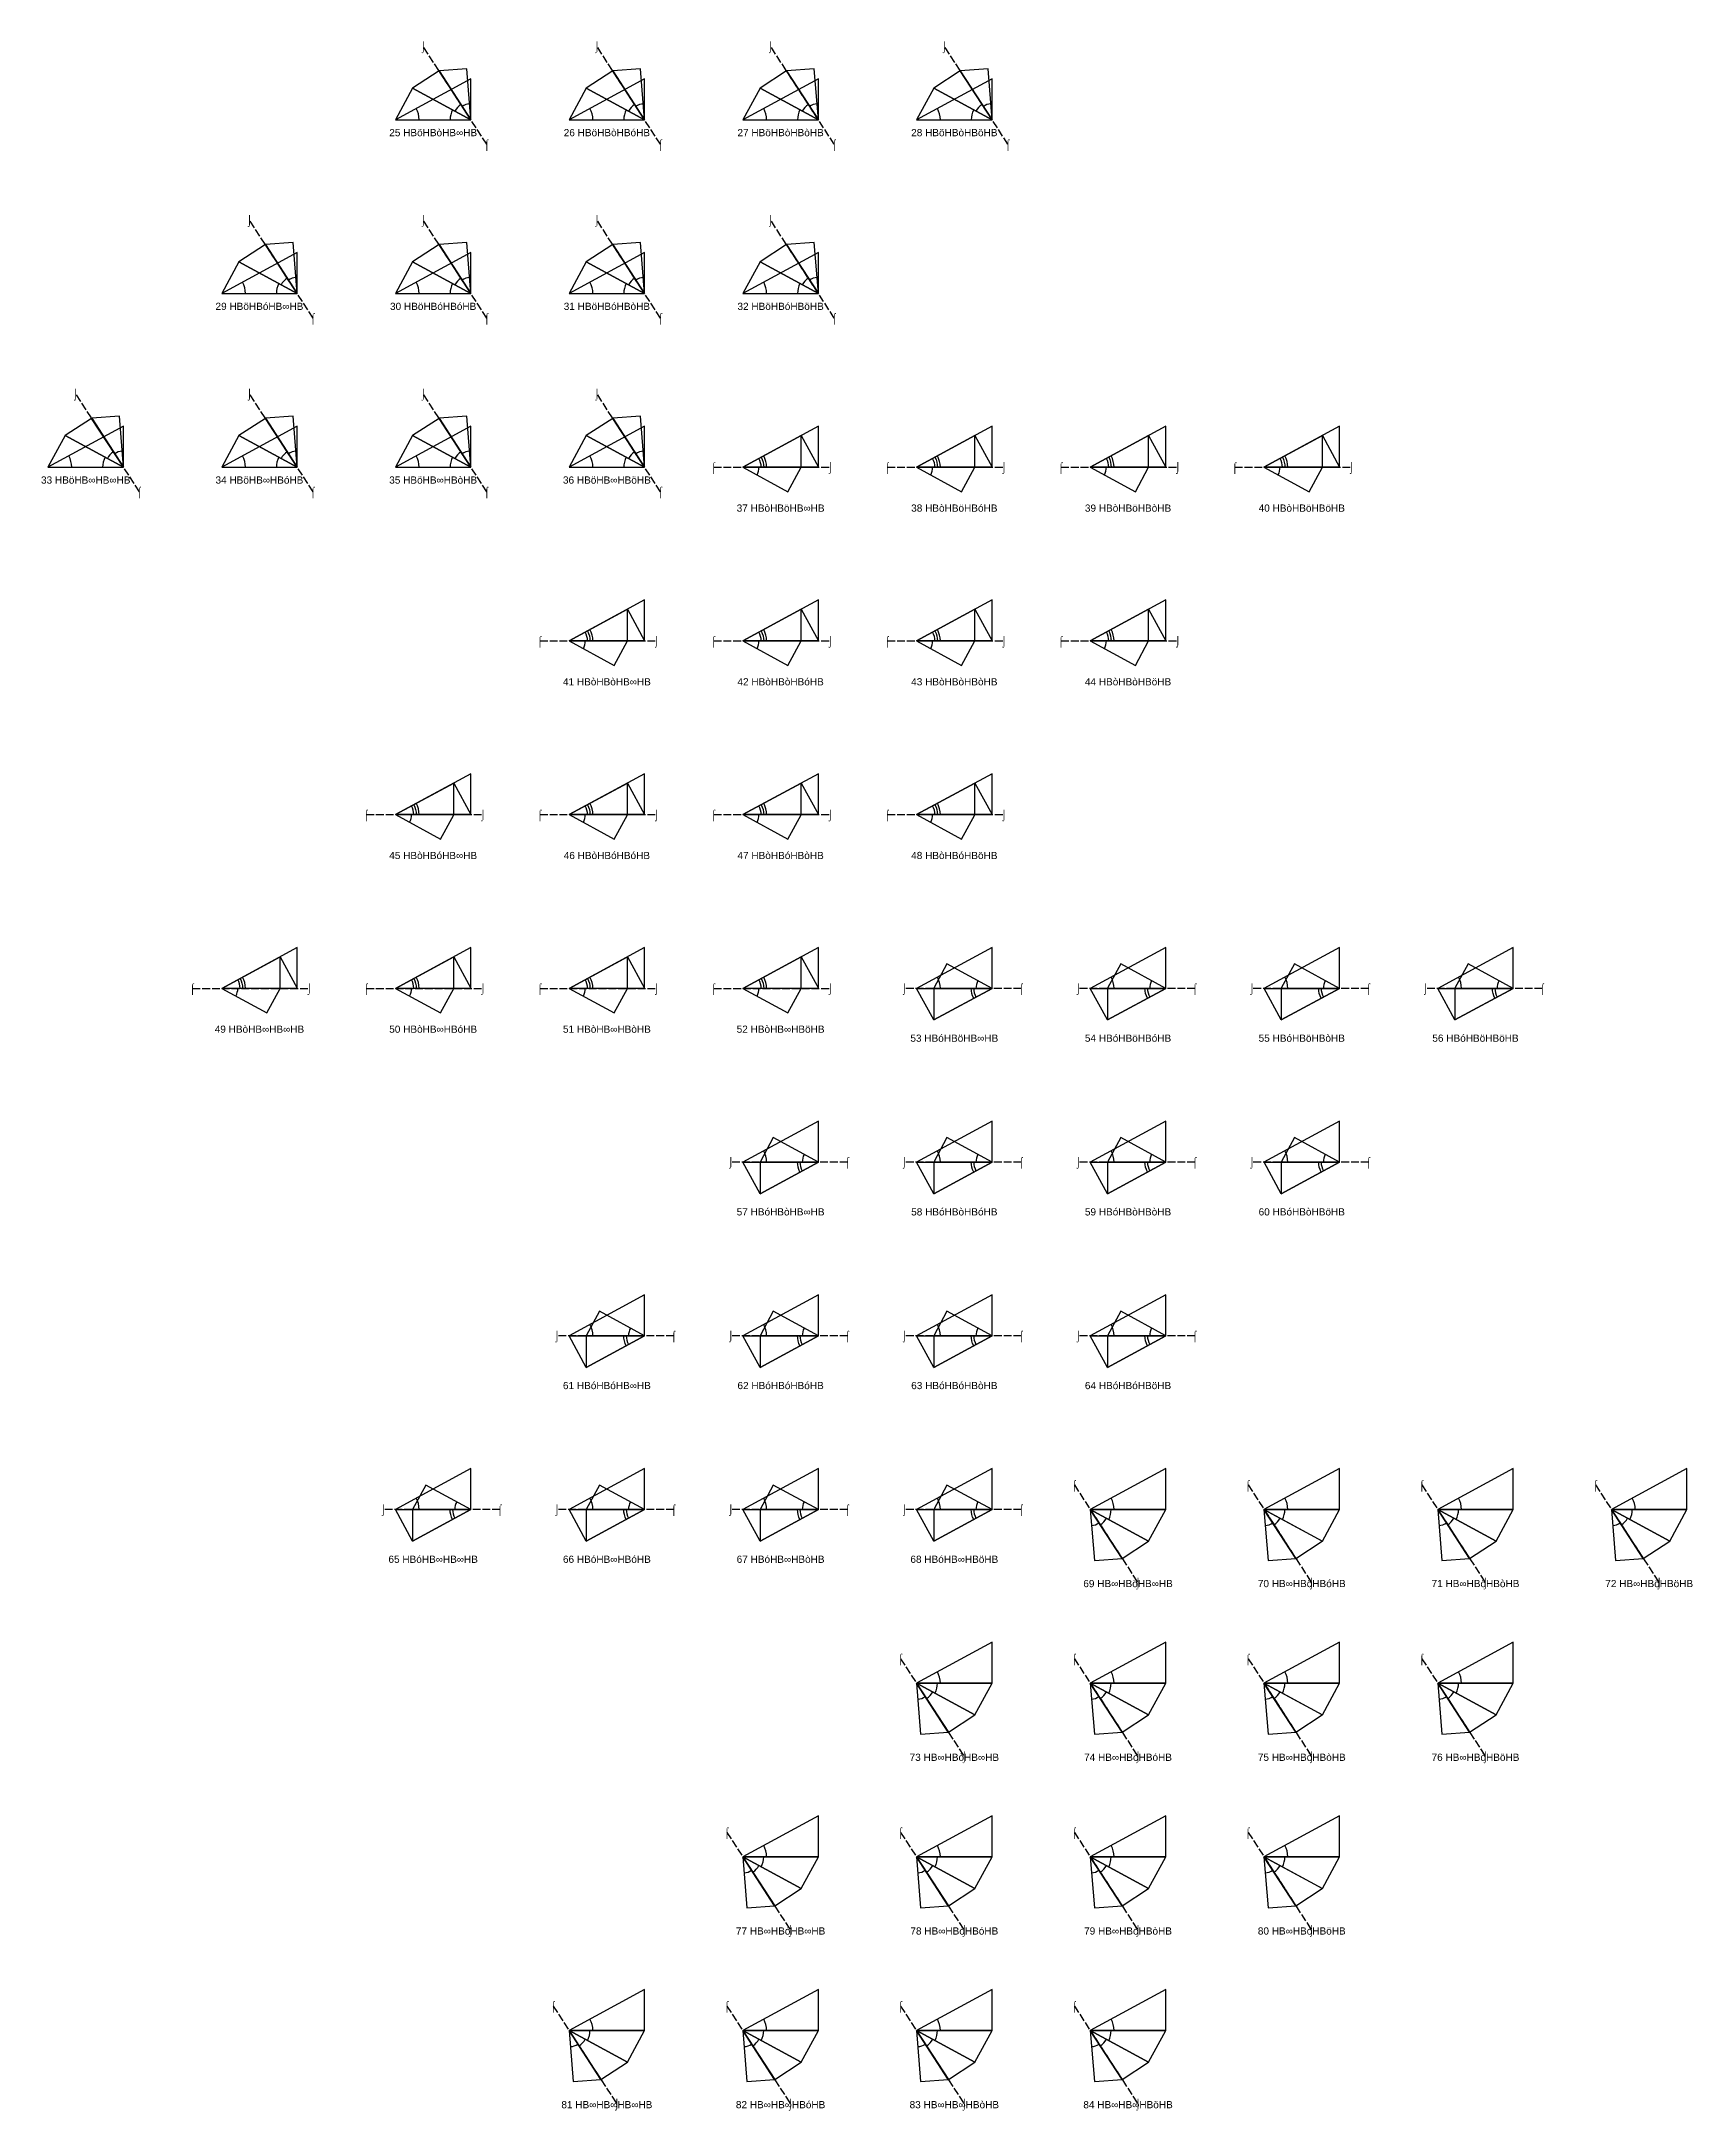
# Model space of a CAD drawing. Header units: millimetres. Extents: x 122552 to 1654769, y -10280102 to 62068.
# Drawn here: x 920361 to 1173658, y -596076 to -278614 of the extents above; entities that cross this region are included whole.
import ezdxf
from ezdxf.enums import TextEntityAlignment as Align

# ---------------------------------------------------------------- set-up
doc = ezdxf.new("R2010")
doc.units = ezdxf.units.MM
doc.linetypes.add('ACAD_ISO02W100', pattern=[15, 12, -3])
for name, color, linetype in [('BASE', 170, 'Continuous'), ('HYPOTENUSE', 20, 'Continuous'), ('PERPENDICULAR', 90, 'Continuous'), ('Standard', 7, 'Continuous')]:
    doc.layers.add(name, color=color, linetype=linetype)
doc.styles.add('Arial', font='arial_0.ttf')

msp = doc.modelspace()

# ---------------------------------------------------------------- texts
at = {"style": 'Arial'}
for s, p in [('⌡', (978936, -279396)), ('⌡', (1005585, -279396)), ('⌡', (1032233, -279396)), ('⌡', (1058882, -279396)), ('25 HBöHBòHB∞HB', (980460, -292614)), ('26 HBöHBòHBóHB', (1007108, -292614)), ('27 HBöHBòHBòHB', (1033757, -292614)), ('28 HBöHBòHBöHB', (1060406, -292614)), ('⌠', (988692, -294406)), ('⌠', (1015341, -294406)), ('⌠', (1041990, -294406)), ('⌠', (1068638, -294406)), ('⌡', (952287, -306045)), ('⌡', (978936, -306045)), ('⌡', (1005585, -306045)), ('⌡', (1032233, -306045)), ('29 HBöHBóHB∞HB', (953811, -319263)), ('⌠', (962044, -321055)), ('30 HBöHBóHBóHB', (980460, -319263)), ('⌠', (988692, -321055)), ('31 HBöHBóHBòHB', (1007108, -319263)), ('⌠', (1015341, -321055)), ('32 HBöHBóHBöHB', (1033757, -319263)), ('⌠', (1041990, -321055)), ('⌡', (925639, -332693)), ('⌡', (952287, -332693)), ('⌡', (978936, -332693)), ('⌡', (1005585, -332693)), ('33 HBöHB∞HB∞HB', (927162, -345911)), ('34 HBöHB∞HBóHB', (953811, -345911)), ('35 HBöHB∞HBòHB', (980460, -345911)), ('36 HBöHB∞HBöHB', (1007108, -345911)), ('⌠', (1023488, -343951)), ('⌡', (1041390, -343951)), ('⌠', (1050136, -343951)), ('⌡', (1068039, -343951)), ('⌠', (1076785, -343951)), ('⌡', (1094687, -343951)), ('⌠', (1103434, -343951)), ('⌡', (1121336, -343951)), ('⌠', (935395, -347703)), ('⌠', (962044, -347703)), ('⌠', (988692, -347703)), ('⌠', (1015341, -347703)), ('37 HBòHBöHB∞HB', (1033757, -350214)), ('38 HBòHBöHBóHB', (1060406, -350214)), ('39 HBòHBöHBòHB', (1087054, -350214)), ('40 HBòHBöHBöHB', (1113703, -350214)), ('⌠', (996839, -370599)), ('⌡', (1014741, -370599)), ('⌠', (1023488, -370599)), ('⌡', (1041390, -370599)), ('⌠', (1050136, -370599)), ('⌡', (1068039, -370599)), ('⌠', (1076785, -370599)), ('⌡', (1094687, -370599)), ('41 HBòHBòHB∞HB', (1007108, -376862)), ('42 HBòHBòHBóHB', (1033757, -376862)), ('43 HBòHBòHBòHB', (1060406, -376862)), ('44 HBòHBòHBöHB', (1087054, -376862)), ('⌠', (970190, -397248)), ('⌡', (988093, -397248)), ('⌠', (996839, -397248)), ('⌡', (1014741, -397248)), ('⌠', (1023488, -397248)), ('⌡', (1041390, -397248)), ('⌠', (1050136, -397248)), ('⌡', (1068039, -397248)), ('45 HBòHBóHB∞HB', (980460, -403511)), ('46 HBòHBóHBóHB', (1007108, -403511)), ('47 HBòHBóHBòHB', (1033757, -403511)), ('48 HBòHBóHBöHB', (1060406, -403511)), ('⌠', (943542, -423897)), ('⌡', (961444, -423897)), ('⌠', (970190, -423897)), ('⌡', (988093, -423897)), ('⌠', (996839, -423897)), ('⌡', (1014741, -423897)), ('⌠', (1023488, -423897)), ('⌡', (1041390, -423897)), ('⌡', (1052773, -423897)), ('⌠', (1070675, -423897)), ('⌡', (1079421, -423897)), ('⌠', (1097323, -423897)), ('⌡', (1106070, -423897)), ('⌠', (1123972, -423897)), ('⌡', (1132719, -423897)), ('⌠', (1150621, -423897)), ('49 HBòHB∞HB∞HB', (953811, -430160)), ('50 HBòHB∞HBóHB', (980460, -430160)), ('51 HBòHB∞HBòHB', (1007108, -430160)), ('52 HBòHB∞HBöHB', (1033757, -430160)), ('53 HBóHBöHB∞HB', (1060406, -431541)), ('54 HBóHBöHBóHB', (1087054, -431541)), ('55 HBóHBöHBòHB', (1113703, -431541)), ('56 HBóHBöHBöHB', (1140352, -431541)), ('⌡', (1026124, -450545)), ('⌠', (1044026, -450545)), ('⌡', (1052773, -450545)), ('⌠', (1070675, -450545)), ('⌡', (1079421, -450545)), ('⌠', (1097323, -450545)), ('⌡', (1106070, -450545)), ('⌠', (1123972, -450545)), ('57 HBóHBòHB∞HB', (1033757, -458190)), ('58 HBóHBòHBóHB', (1060406, -458190)), ('59 HBóHBòHBòHB', (1087054, -458190)), ('60 HBóHBòHBöHB', (1113703, -458190)), ('⌡', (999475, -477194)), ('⌠', (1017377, -477194)), ('⌡', (1026124, -477194)), ('⌠', (1044026, -477194)), ('⌡', (1052773, -477194)), ('⌠', (1070675, -477194)), ('⌡', (1079421, -477194)), ('⌠', (1097323, -477194)), ('61 HBóHBóHB∞HB', (1007108, -484838)), ('62 HBóHBóHBóHB', (1033757, -484838)), ('63 HBóHBóHBòHB', (1060406, -484838)), ('64 HBóHBóHBöHB', (1087054, -484838)), ('⌠', (1078821, -500090)), ('⌠', (1105470, -500090)), ('⌠', (1132119, -500090)), ('⌠', (1158767, -500090)), ('⌡', (972827, -503843)), ('⌠', (990729, -503843)), ('⌡', (999475, -503843)), ('⌠', (1017377, -503843)), ('⌡', (1026124, -503843)), ('⌠', (1044026, -503843)), ('⌡', (1052773, -503843)), ('⌠', (1070675, -503843)), ('65 HBóHB∞HB∞HB', (980460, -511487)), ('66 HBóHB∞HBóHB', (1007108, -511487)), ('67 HBóHB∞HBòHB', (1033757, -511487)), ('68 HBóHB∞HBöHB', (1060406, -511487)), ('69 HB∞HBöHB∞HB', (1087054, -515218)), ('⌡', (1088578, -515100)), ('70 HB∞HBöHBóHB', (1113703, -515218)), ('⌡', (1115227, -515100)), ('71 HB∞HBöHBòHB', (1140352, -515218)), ('⌡', (1141875, -515100)), ('72 HB∞HBöHBöHB', (1167000, -515218)), ('⌡', (1168524, -515100)), ('⌠', (1052173, -526739)), ('⌠', (1078821, -526739)), ('⌠', (1105470, -526739)), ('⌠', (1132119, -526739)), ('73 HB∞HBòHB∞HB', (1060406, -541867)), ('⌡', (1061929, -541749)), ('74 HB∞HBòHBóHB', (1087054, -541867)), ('⌡', (1088578, -541749)), ('75 HB∞HBòHBòHB', (1113703, -541867)), ('⌡', (1115227, -541749)), ('76 HB∞HBòHBöHB', (1140352, -541867)), ('⌡', (1141875, -541749)), ('⌠', (1025524, -553388)), ('⌠', (1052173, -553388)), ('⌠', (1078821, -553388)), ('⌠', (1105470, -553388)), ('77 HB∞HBóHB∞HB', (1033757, -568516)), ('⌡', (1035281, -568398)), ('78 HB∞HBóHBóHB', (1060406, -568516)), ('⌡', (1061929, -568398)), ('79 HB∞HBóHBòHB', (1087054, -568516)), ('⌡', (1088578, -568398)), ('80 HB∞HBóHBöHB', (1113703, -568516)), ('⌡', (1115227, -568398)), ('⌠', (998875, -580036)), ('⌠', (1025524, -580036)), ('⌠', (1052173, -580036)), ('⌠', (1078821, -580036)), ('81 HB∞HB∞HB∞HB', (1007108, -595164)), ('⌡', (1008632, -595046)), ('82 HB∞HB∞HBóHB', (1033757, -595164)), ('⌡', (1035281, -595046)), ('83 HB∞HB∞HBòHB', (1060406, -595164)), ('⌡', (1061929, -595046)), ('84 HB∞HB∞HBöHB', (1087054, -595164)), ('⌡', (1088578, -595046))]:
    msp.add_text(s, height=1100, dxfattribs=at).set_placement(p, align=Align.MIDDLE_CENTER)

# ---------------------------------------------------------------- blocks, each defined once
blk = doc.blocks.new('fundamental_block_GT')
at = {"color": 4}
blk.add_arc((0, -2), 277, 359.9799, 28.4254, dxfattribs=at)
at = {"layer": 'BASE'}
blk.add_line((0, 0), (879, -7), dxfattribs=at)
at = {"layer": 'HYPOTENUSE'}
blk.add_line((883, 469), (0, 0), dxfattribs=at)
at = {"layer": 'PERPENDICULAR'}
blk.add_line((879, -7), (883, 469), dxfattribs=at)

# ---------------------------------------------------------------- linework, layer by layer
at = {"linetype": 'ACAD_ISO02W100', "ltscale": 100}
for p, q in [((988692, -294406), (978936, -279396)), ((1015341, -294406), (1005585, -279396)), ((1041990, -294406), (1032233, -279396)), ((1068638, -294406), (1058882, -279396)), ((962044, -321055), (952287, -306045)), ((988692, -321055), (978936, -306045)), ((1015341, -321055), (1005585, -306045)), ((1041990, -321055), (1032233, -306045)), ((935395, -347703), (925639, -332693)), ((962044, -347703), (952287, -332693)), ((988692, -347703), (978936, -332693)), ((1015341, -347703), (1005585, -332693)), ((1023488, -343951), (1041390, -343951)), ((1050136, -343951), (1068039, -343951)), ((1076785, -343951), (1094687, -343951)), ((1103434, -343951), (1121336, -343951)), ((996839, -370599), (1014741, -370599)), ((1023488, -370599), (1041390, -370599)), ((1050136, -370599), (1068039, -370599)), ((1076785, -370599), (1094687, -370599)), ((970190, -397248), (988093, -397248)), ((996839, -397248), (1014741, -397248)), ((1023488, -397248), (1041390, -397248)), ((1050136, -397248), (1068039, -397248)), ((943542, -423897), (961444, -423897)), ((970190, -423897), (988093, -423897)), ((996839, -423897), (1014741, -423897)), ((1023488, -423897), (1041390, -423897)), ((1070675, -423897), (1052773, -423897)), ((1097323, -423897), (1079421, -423897)), ((1123972, -423897), (1106070, -423897)), ((1150621, -423897), (1132719, -423897)), ((1044026, -450545), (1026124, -450545)), ((1070675, -450545), (1052773, -450545)), ((1097323, -450545), (1079421, -450545)), ((1123972, -450545), (1106070, -450545)), ((1017377, -477194), (999475, -477194)), ((1044026, -477194), (1026124, -477194)), ((1070675, -477194), (1052773, -477194)), ((1097323, -477194), (1079421, -477194)), ((1078821, -500090), (1088578, -515100)), ((1105470, -500090), (1115227, -515100)), ((1132119, -500090), (1141875, -515100)), ((1158767, -500090), (1168524, -515100)), ((990729, -503843), (972827, -503843)), ((1017377, -503843), (999475, -503843)), ((1044026, -503843), (1026124, -503843)), ((1070675, -503843), (1052773, -503843)), ((1052173, -526739), (1061929, -541749)), ((1078821, -526739), (1088578, -541749)), ((1105470, -526739), (1115227, -541749)), ((1132119, -526739), (1141875, -541749)), ((1025524, -553388), (1035281, -568398)), ((1052173, -553388), (1061929, -568398)), ((1078821, -553388), (1088578, -568398)), ((1105470, -553388), (1115227, -568398)), ((998875, -580036), (1008632, -595046)), ((1025524, -580036), (1035281, -595046)), ((1052173, -580036), (1061929, -595046)), ((1078821, -580036), (1088578, -595046))]:
    msp.add_line(p, q, dxfattribs=at)

# ---------------------------------------------------------------- block references
for p, xscale, yscale, zscale, rotation in [((986253, -290653), 10.18429076373601, 10.18429076373601, 10.18429076373601, 123.5116672382091), ((986253, -290653), 8.951118371073518, 8.951118371073518, 8.951118371073518, 95.02333447641668), ((1012902, -290653), 10.18429076373601, 10.18429076373601, 10.18429076373601, 123.5116672382091), ((1012902, -290653), 8.951118371073518, 8.951118371073518, 8.951118371073518, 95.02333447641668), ((1039551, -290653), 10.18429076373601, 10.18429076373601, 10.18429076373601, 123.5116672382091), ((1039551, -290653), 8.951118371073518, 8.951118371073518, 8.951118371073518, 95.02333447641668), ((1066199, -290653), 10.18429076373601, 10.18429076373601, 10.18429076373601, 123.5116672382091), ((1066199, -290653), 8.951118371073518, 8.951118371073518, 8.951118371073518, 95.02333447641668), ((986253, -290653), 11.58735412275403, 11.58735412275403, 11.58735412275403, 152.0000000000003), ((1012902, -290653), 11.58735412275403, 11.58735412275403, 11.58735412275403, 152.0000000000003), ((1039551, -290653), 11.58735412275403, 11.58735412275403, 11.58735412275403, 152.0000000000003), ((1066199, -290653), 11.58735412275403, 11.58735412275403, 11.58735412275403, 152.0000000000003), ((959605, -317302), 10.18429076373601, 10.18429076373601, 10.18429076373601, 123.5116672382091), ((959605, -317302), 8.951118371073518, 8.951118371073518, 8.951118371073518, 95.02333447641668), ((986253, -317302), 10.18429076373601, 10.18429076373601, 10.18429076373601, 123.5116672382091), ((986253, -317302), 8.951118371073518, 8.951118371073518, 8.951118371073518, 95.02333447641668), ((1012902, -317302), 10.18429076373601, 10.18429076373601, 10.18429076373601, 123.5116672382091), ((1012902, -317302), 8.951118371073518, 8.951118371073518, 8.951118371073518, 95.02333447641668), ((1039551, -317302), 10.18429076373601, 10.18429076373601, 10.18429076373601, 123.5116672382091), ((1039551, -317302), 8.951118371073518, 8.951118371073518, 8.951118371073518, 95.02333447641668), ((959605, -317302), 11.58735412275403, 11.58735412275403, 11.58735412275403, 152.0000000000003), ((986253, -317302), 11.58735412275403, 11.58735412275403, 11.58735412275403, 152.0000000000003), ((1012902, -317302), 11.58735412275403, 11.58735412275403, 11.58735412275403, 152.0000000000003), ((1039551, -317302), 11.58735412275403, 11.58735412275403, 11.58735412275403, 152.0000000000003), ((932956, -343951), 10.18429076373601, 10.18429076373601, 10.18429076373601, 123.5116672382091), ((932956, -343951), 8.951118371073518, 8.951118371073518, 8.951118371073518, 95.02333447641668), ((959605, -343951), 10.18429076373601, 10.18429076373601, 10.18429076373601, 123.5116672382091), ((959605, -343951), 8.951118371073518, 8.951118371073518, 8.951118371073518, 95.02333447641668), ((986253, -343951), 10.18429076373601, 10.18429076373601, 10.18429076373601, 123.5116672382091), ((986253, -343951), 8.951118371073518, 8.951118371073518, 8.951118371073518, 95.02333447641668), ((1012902, -343951), 10.18429076373601, 10.18429076373601, 10.18429076373601, 123.5116672382091), ((1012902, -343951), 8.951118371073518, 8.951118371073518, 8.951118371073518, 95.02333447641668), ((932956, -343951), 11.58735412275403, 11.58735412275403, 11.58735412275403, 152.0000000000003), ((959605, -343951), 11.58735412275403, 11.58735412275403, 11.58735412275403, 152.0000000000003), ((986253, -343951), 11.58735412275403, 11.58735412275403, 11.58735412275403, 152.0000000000003), ((1012902, -343951), 11.58735412275403, 11.58735412275403, 11.58735412275403, 152.0000000000003), ((1027963, -343951), -11.58735412275403, 11.58735412275403, 11.58735412275403, 207.9999999999996), ((1027963, -343951), 10.18429076373601, 10.18429076373601, 10.18429076373601, 0.4883327617926961), ((1054612, -343951), -11.58735412275403, 11.58735412275403, 11.58735412275403, 207.9999999999996), ((1054612, -343951), 10.18429076373601, 10.18429076373601, 10.18429076373601, 0.4883327617926961), ((1081261, -343951), -11.58735412275403, 11.58735412275403, 11.58735412275403, 207.9999999999996), ((1081261, -343951), 10.18429076373601, 10.18429076373601, 10.18429076373601, 0.4883327617926961), ((1107909, -343951), -11.58735412275403, 11.58735412275403, 11.58735412275403, 207.9999999999996), ((1107909, -343951), 10.18429076373601, 10.18429076373601, 10.18429076373601, 0.4883327617926961), ((1027963, -343951), 8.95111837107369, 8.95111837107369, 8.95111837107369, 332.0000000000033), ((1054612, -343951), 8.951118371073806, 8.951118371073806, 8.951118371073806, 332.0000000000033), ((1081261, -343951), 8.951118371073806, 8.951118371073806, 8.951118371073806, 332.0000000000033), ((1107909, -343951), 8.951118371073806, 8.951118371073806, 8.951118371073806, 332.0000000000033), ((1001315, -370599), -11.58735412275403, 11.58735412275403, 11.58735412275403, 207.9999999999996), ((1001315, -370599), 10.18429076373601, 10.18429076373601, 10.18429076373601, 0.4883327617926961), ((1001315, -370599), 8.95111837107369, 8.95111837107369, 8.95111837107369, 332.0000000000033), ((1027963, -370599), -11.58735412275403, 11.58735412275403, 11.58735412275403, 207.9999999999996), ((1027963, -370599), 10.18429076373601, 10.18429076373601, 10.18429076373601, 0.4883327617926961), ((1027963, -370599), 8.95111837107369, 8.95111837107369, 8.95111837107369, 332.0000000000033), ((1054612, -370599), -11.58735412275403, 11.58735412275403, 11.58735412275403, 207.9999999999996), ((1054612, -370599), 10.18429076373601, 10.18429076373601, 10.18429076373601, 0.4883327617926961), ((1054612, -370599), 8.951118371073806, 8.951118371073806, 8.951118371073806, 332.0000000000033), ((1081261, -370599), -11.58735412275403, 11.58735412275403, 11.58735412275403, 207.9999999999996), ((1081261, -370599), 10.18429076373601, 10.18429076373601, 10.18429076373601, 0.4883327617926961), ((1081261, -370599), 8.951118371073806, 8.951118371073806, 8.951118371073806, 332.0000000000033), ((974666, -397248), -11.58735412275403, 11.58735412275403, 11.58735412275403, 207.9999999999996), ((974666, -397248), 10.18429076373601, 10.18429076373601, 10.18429076373601, 0.4883327617926961), ((974666, -397248), 8.951118371073443, 8.951118371073443, 8.951118371073443, 332.0000000000003), ((1001315, -397248), -11.58735412275403, 11.58735412275403, 11.58735412275403, 207.9999999999996), ((1001315, -397248), 10.18429076373601, 10.18429076373601, 10.18429076373601, 0.4883327617926961), ((1001315, -397248), 8.951118371073443, 8.951118371073443, 8.951118371073443, 332.0000000000003), ((1027963, -397248), -11.58735412275403, 11.58735412275403, 11.58735412275403, 207.9999999999996), ((1027963, -397248), 10.18429076373601, 10.18429076373601, 10.18429076373601, 0.4883327617926961), ((1027963, -397248), 8.951118371073443, 8.951118371073443, 8.951118371073443, 332.0000000000003), ((1054612, -397248), -11.58735412275403, 11.58735412275403, 11.58735412275403, 207.9999999999996), ((1054612, -397248), 10.18429076373601, 10.18429076373601, 10.18429076373601, 0.4883327617926961), ((1054612, -397248), 8.951118371073562, 8.951118371073562, 8.951118371073562, 332.0000000000004), ((948017, -423897), -11.58735412275403, 11.58735412275403, 11.58735412275403, 207.9999999999996), ((948017, -423897), 10.18429076373601, 10.18429076373601, 10.18429076373601, 0.4883327617926961), ((974666, -423897), -11.58735412275403, 11.58735412275403, 11.58735412275403, 207.9999999999996), ((974666, -423897), 10.18429076373601, 10.18429076373601, 10.18429076373601, 0.4883327617926961), ((1001315, -423897), -11.58735412275403, 11.58735412275403, 11.58735412275403, 207.9999999999996), ((1001315, -423897), 10.18429076373601, 10.18429076373601, 10.18429076373601, 0.4883327617926961), ((1027963, -423897), -11.58735412275403, 11.58735412275403, 11.58735412275403, 207.9999999999996), ((1027963, -423897), 10.18429076373601, 10.18429076373601, 10.18429076373601, 0.4883327617926961), ((948017, -423897), 8.95111837107369, 8.95111837107369, 8.95111837107369, 332.0000000000033), ((974666, -423897), 8.95111837107369, 8.95111837107369, 8.95111837107369, 332.0000000000033), ((1001315, -423897), 8.95111837107369, 8.95111837107369, 8.95111837107369, 332.0000000000033), ((1027963, -423897), 8.95111837107369, 8.95111837107369, 8.95111837107369, 332.0000000000033), ((1066199, -423897), -11.58735412275403, 11.58735412275403, 11.58735412275403, 27.99999999999958), ((1066199, -423897), 8.951118371073806, 8.951118371073806, 8.951118371073806, 152.0000000000014), ((1092848, -423897), -11.58735412275403, 11.58735412275403, 11.58735412275403, 27.99999999999958), ((1092848, -423897), 8.951118371073806, 8.951118371073806, 8.951118371073806, 152.0000000000014), ((1119497, -423897), -11.58735412275403, 11.58735412275403, 11.58735412275403, 27.99999999999958), ((1119497, -423897), 8.951118371073806, 8.951118371073806, 8.951118371073806, 152.0000000000014), ((1146145, -423897), -11.58735412275403, 11.58735412275403, 11.58735412275403, 27.99999999999958), ((1146145, -423897), 8.951118371073806, 8.951118371073806, 8.951118371073806, 152.0000000000014), ((1066199, -423897), 10.18429076373611, 10.18429076373611, 10.18429076373611, 180.4883327617911), ((1092848, -423897), 10.18429076373611, 10.18429076373611, 10.18429076373611, 180.4883327617911), ((1119497, -423897), 10.18429076373611, 10.18429076373611, 10.18429076373611, 180.4883327617911), ((1146145, -423897), 10.18429076373611, 10.18429076373611, 10.18429076373611, 180.4883327617911), ((1039551, -450545), -11.58735412275403, 11.58735412275403, 11.58735412275403, 27.99999999999958), ((1039551, -450545), 8.951118371073443, 8.951118371073443, 8.951118371073443, 151.9999999999985), ((1066199, -450545), -11.58735412275403, 11.58735412275403, 11.58735412275403, 27.99999999999958), ((1066199, -450545), 8.951118371073562, 8.951118371073562, 8.951118371073562, 151.9999999999985), ((1092848, -450545), -11.58735412275403, 11.58735412275403, 11.58735412275403, 27.99999999999958), ((1092848, -450545), 8.951118371073562, 8.951118371073562, 8.951118371073562, 151.9999999999985), ((1119497, -450545), -11.58735412275403, 11.58735412275403, 11.58735412275403, 27.99999999999958), ((1119497, -450545), 8.951118371073562, 8.951118371073562, 8.951118371073562, 151.9999999999985), ((1039551, -450545), 10.18429076373601, 10.18429076373601, 10.18429076373601, 180.4883327617911), ((1066199, -450545), 10.18429076373601, 10.18429076373601, 10.18429076373601, 180.4883327617911), ((1092848, -450545), 10.18429076373601, 10.18429076373601, 10.18429076373601, 180.4883327617911), ((1119497, -450545), 10.18429076373601, 10.18429076373601, 10.18429076373601, 180.4883327617911), ((1012902, -477194), -11.58735412275403, 11.58735412275403, 11.58735412275403, 27.99999999999958), ((1039551, -477194), -11.58735412275403, 11.58735412275403, 11.58735412275403, 27.99999999999958), ((1066199, -477194), -11.58735412275403, 11.58735412275403, 11.58735412275403, 27.99999999999958), ((1092848, -477194), -11.58735412275403, 11.58735412275403, 11.58735412275403, 27.99999999999958), ((1012902, -477194), 8.951118371073443, 8.951118371073443, 8.951118371073443, 151.9999999999985), ((1039551, -477194), 8.951118371073443, 8.951118371073443, 8.951118371073443, 151.9999999999985), ((1066199, -477194), 8.951118371073562, 8.951118371073562, 8.951118371073562, 151.9999999999985), ((1092848, -477194), 8.951118371073562, 8.951118371073562, 8.951118371073562, 151.9999999999985), ((1012902, -477194), 10.18429076373601, 10.18429076373601, 10.18429076373601, 180.4883327617911), ((1039551, -477194), 10.18429076373601, 10.18429076373601, 10.18429076373601, 180.4883327617911), ((1066199, -477194), 10.18429076373601, 10.18429076373601, 10.18429076373601, 180.4883327617911), ((1092848, -477194), 10.18429076373601, 10.18429076373601, 10.18429076373601, 180.4883327617911), ((986253, -503843), -11.58735412275403, 11.58735412275403, 11.58735412275403, 27.99999999999958), ((986253, -503843), 8.951118371073443, 8.951118371073443, 8.951118371073443, 151.9999999999985), ((1012902, -503843), -11.58735412275403, 11.58735412275403, 11.58735412275403, 27.99999999999958), ((1012902, -503843), 8.951118371073443, 8.951118371073443, 8.951118371073443, 151.9999999999985), ((1039551, -503843), -11.58735412275403, 11.58735412275403, 11.58735412275403, 27.99999999999958), ((1039551, -503843), 8.951118371073443, 8.951118371073443, 8.951118371073443, 151.9999999999985), ((1066199, -503843), -11.58735412275403, 11.58735412275403, 11.58735412275403, 27.99999999999958), ((1066199, -503843), 8.951118371073562, 8.951118371073562, 8.951118371073562, 151.9999999999985), ((1081261, -503843), 10.18429076373612, 10.18429076373612, 10.18429076373612, 303.5116672382094), ((1081261, -503843), 11.58735412275403, 11.58735412275403, 11.58735412275403, 332.0000000000002), ((1107909, -503843), 10.18429076373612, 10.18429076373612, 10.18429076373612, 303.5116672382094), ((1107909, -503843), 11.58735412275403, 11.58735412275403, 11.58735412275403, 332.0000000000002), ((1134558, -503843), 10.18429076373612, 10.18429076373612, 10.18429076373612, 303.5116672382094), ((1134558, -503843), 11.58735412275403, 11.58735412275403, 11.58735412275403, 332.0000000000002), ((1161207, -503843), 10.18429076373612, 10.18429076373612, 10.18429076373612, 303.5116672382094), ((1161207, -503843), 11.58735412275403, 11.58735412275403, 11.58735412275403, 332.0000000000002), ((986253, -503843), 10.18429076373601, 10.18429076373601, 10.18429076373601, 180.4883327617911), ((1012902, -503843), 10.18429076373601, 10.18429076373601, 10.18429076373601, 180.4883327617911), ((1039551, -503843), 10.18429076373601, 10.18429076373601, 10.18429076373601, 180.4883327617911), ((1066199, -503843), 10.18429076373601, 10.18429076373601, 10.18429076373601, 180.4883327617911), ((1081261, -503843), 8.951118371073811, 8.951118371073811, 8.951118371073811, 275.0233344764194), ((1107909, -503843), 8.951118371073811, 8.951118371073811, 8.951118371073811, 275.0233344764194), ((1134558, -503843), 8.951118371073811, 8.951118371073811, 8.951118371073811, 275.0233344764194), ((1161207, -503843), 8.951118371073811, 8.951118371073811, 8.951118371073811, 275.0233344764194), ((1054612, -530491), 11.58735412275403, 11.58735412275403, 11.58735412275403, 332.0000000000002), ((1081261, -530491), 11.58735412275403, 11.58735412275403, 11.58735412275403, 332.0000000000002), ((1107909, -530491), 11.58735412275403, 11.58735412275403, 11.58735412275403, 332.0000000000002), ((1134558, -530491), 11.58735412275403, 11.58735412275403, 11.58735412275403, 332.0000000000002), ((1054612, -530491), 8.951118371073516, 8.951118371073516, 8.951118371073516, 275.0233344764167), ((1054612, -530491), 10.18429076373612, 10.18429076373612, 10.18429076373612, 303.5116672382094), ((1081261, -530491), 8.951118371073516, 8.951118371073516, 8.951118371073516, 275.0233344764167), ((1081261, -530491), 10.18429076373612, 10.18429076373612, 10.18429076373612, 303.5116672382094), ((1107909, -530491), 8.951118371073516, 8.951118371073516, 8.951118371073516, 275.0233344764167), ((1107909, -530491), 10.18429076373612, 10.18429076373612, 10.18429076373612, 303.5116672382094), ((1134558, -530491), 8.951118371073516, 8.951118371073516, 8.951118371073516, 275.0233344764167), ((1134558, -530491), 10.18429076373612, 10.18429076373612, 10.18429076373612, 303.5116672382094), ((1027963, -557140), 11.58735412275403, 11.58735412275403, 11.58735412275403, 332.0000000000002), ((1054612, -557140), 11.58735412275403, 11.58735412275403, 11.58735412275403, 332.0000000000002), ((1081261, -557140), 11.58735412275403, 11.58735412275403, 11.58735412275403, 332.0000000000002), ((1107909, -557140), 11.58735412275403, 11.58735412275403, 11.58735412275403, 332.0000000000002), ((1027963, -557140), 10.18429076373602, 10.18429076373602, 10.18429076373602, 303.5116672382091), ((1054612, -557140), 10.18429076373602, 10.18429076373602, 10.18429076373602, 303.5116672382091), ((1081261, -557140), 10.18429076373602, 10.18429076373602, 10.18429076373602, 303.5116672382091), ((1107909, -557140), 10.18429076373602, 10.18429076373602, 10.18429076373602, 303.5116672382091), ((1027963, -557140), 8.951118371073516, 8.951118371073516, 8.951118371073516, 275.0233344764167), ((1054612, -557140), 8.951118371073516, 8.951118371073516, 8.951118371073516, 275.0233344764167), ((1081261, -557140), 8.951118371073516, 8.951118371073516, 8.951118371073516, 275.0233344764167), ((1107909, -557140), 8.951118371073516, 8.951118371073516, 8.951118371073516, 275.0233344764167), ((1001315, -583789), 11.58735412275403, 11.58735412275403, 11.58735412275403, 332.0000000000002), ((1027963, -583789), 11.58735412275403, 11.58735412275403, 11.58735412275403, 332.0000000000002), ((1054612, -583789), 11.58735412275403, 11.58735412275403, 11.58735412275403, 332.0000000000002), ((1081261, -583789), 11.58735412275403, 11.58735412275403, 11.58735412275403, 332.0000000000002), ((1001315, -583789), 8.951118371073516, 8.951118371073516, 8.951118371073516, 275.0233344764167), ((1001315, -583789), 10.18429076373602, 10.18429076373602, 10.18429076373602, 303.5116672382091), ((1027963, -583789), 8.951118371073516, 8.951118371073516, 8.951118371073516, 275.0233344764167), ((1027963, -583789), 10.18429076373602, 10.18429076373602, 10.18429076373602, 303.5116672382091), ((1054612, -583789), 8.951118371073516, 8.951118371073516, 8.951118371073516, 275.0233344764167), ((1054612, -583789), 10.18429076373602, 10.18429076373602, 10.18429076373602, 303.5116672382091), ((1081261, -583789), 8.951118371073516, 8.951118371073516, 8.951118371073516, 275.0233344764167), ((1081261, -583789), 10.18429076373602, 10.18429076373602, 10.18429076373602, 303.5116672382091)]:
    msp.add_blockref('fundamental_block_GT', p, dxfattribs=dict(xscale=xscale, yscale=yscale, zscale=zscale, rotation=rotation))
at = {"layer": 'Standard', "xscale": 13.18371388650824, "yscale": 13.18371388650824, "zscale": 13.18371388650824, "rotation": 0.4883327617913192}
for p in [(974666, -290653), (1001315, -290653), (1027963, -290653), (1054612, -290653), (948017, -317302), (974666, -317302), (1001315, -317302), (1027963, -317302), (921369, -343951), (948017, -343951), (974666, -343951), (1001315, -343951), (1027963, -343951), (1054612, -343951), (1081261, -343951), (1107909, -343951), (1001315, -370599), (1027963, -370599), (1054612, -370599), (1081261, -370599), (974666, -397248), (1001315, -397248), (1027963, -397248), (1054612, -397248), (948017, -423897), (974666, -423897), (1001315, -423897), (1027963, -423897), (1054612, -423897), (1081261, -423897), (1107909, -423897), (1134558, -423897), (1027963, -450545), (1054612, -450545), (1081261, -450545), (1107909, -450545), (1001315, -477194), (1027963, -477194), (1054612, -477194), (1081261, -477194), (974666, -503843), (1001315, -503843), (1027963, -503843), (1054612, -503843), (1081261, -503843), (1107909, -503843), (1134558, -503843), (1161207, -503843), (1054612, -530491), (1081261, -530491), (1107909, -530491), (1134558, -530491), (1027963, -557140), (1054612, -557140), (1081261, -557140), (1107909, -557140), (1001315, -583789), (1027963, -583789), (1054612, -583789), (1081261, -583789)]:
    msp.add_blockref('fundamental_block_GT', p, dxfattribs=at)

msp.set_redraw_order([(e.dxf.handle, doc.entitydb.next_handle()) for e in msp.query("TEXT MTEXT ATTDEF DIMENSION ARC_DIMENSION")])  # texts and dimensions are drawn at this point

doc.saveas('drawing.dxf')
